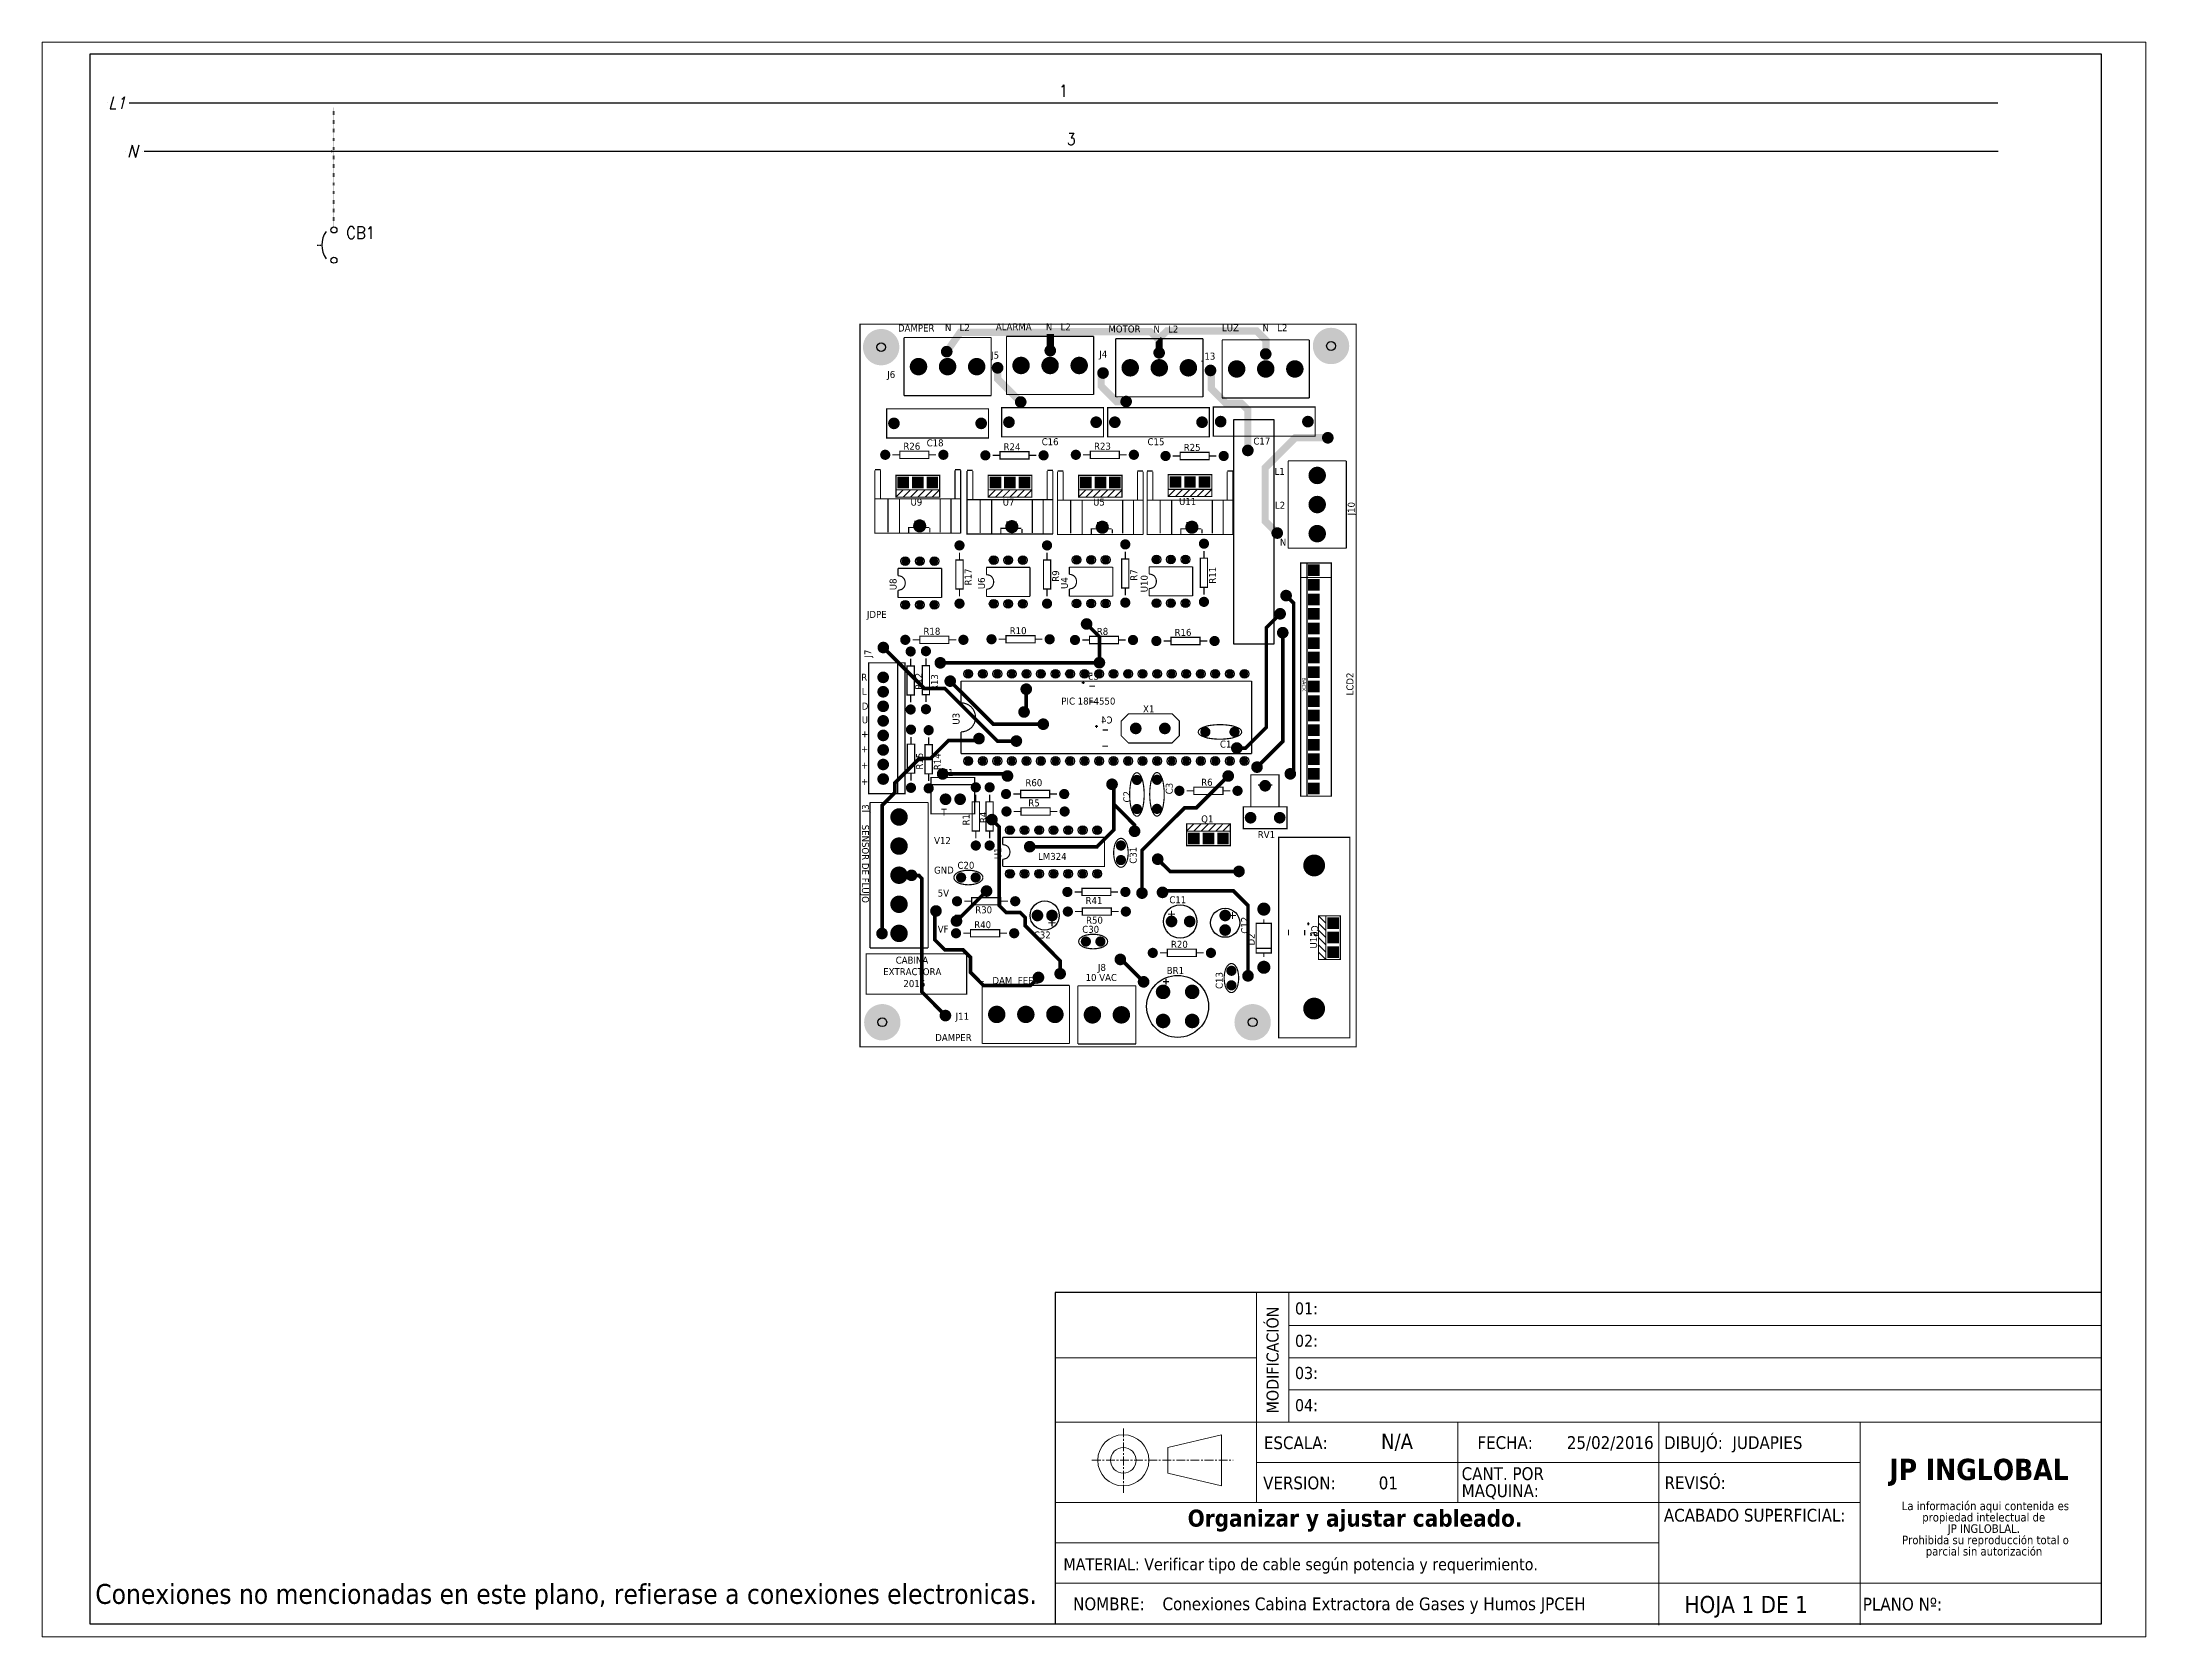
# Paper-space layout 'Layout1' of a CAD drawing. Header units: millimetres. Extents: x 0 to 256, y 1 to 195.
# The model-space entities are those that its viewports show. They can reach past a viewport. Long polylines and large blocks are cut down to what shows.
import ezdxf
from ezdxf.enums import TextEntityAlignment as Align

# ---------------------------------------------------------------- set-up
doc = ezdxf.new("R2010")
doc.units = ezdxf.units.MM
for name, pattern in [('CENTERX2', [20.32, 12.7, -2.54, 2.54, -2.54]), ('DOT2', [0.635, 0, -0.635]), ('HIDDEN2', [0.1875, 0.125, -0.0625])]:
    doc.linetypes.add(name, pattern=pattern)
for name, color, linetype in [('12632256', 7, 'Continuous'), ('CONTORNO', 179, 'Continuous'), ('MISC', 7, 'Continuous'), ('SYMS', 7, 'Continuous'), ('TAGS', 250, 'Continuous')]:
    doc.layers.add(name, color=color, linetype=linetype)
for name, color, linetype, true_color in [('Cable', 7, 'Continuous', 0x000000), ('TERMS', 7, 'Continuous', 0x000000), ('WIRENO', 7, 'Continuous', 0x000000)]:
    doc.layers.add(name, color=color, linetype=linetype, true_color=true_color)
doc.styles.add('SLDTEXTSTYLE0', font='tahoma.ttf')
doc.styles.add('SLDTEXTSTYLE1', font='')
doc.styles.get("Standard").update_dxf_attribs({"font": 'tahoma.ttf'})
doc.styles.add('WD', font='romans.shx')
doc.styles.get('SLDTEXTSTYLE1').set_extended_font_data('Tahoma', bold=True)

psp = doc.layouts.get("Layout1")

msp = doc.modelspace()

# ---------------------------------------------------------------- texts
at = {"color": 7, "linetype": 'Continuous', "lineweight": 0, "insert": (144.374, 112.507), "char_height": 0.1245, "attachment_point": 1, "rotation": 90, "style": 'SLDTEXTSTYLE0'}
msp.add_mtext('MODIFICACIÓN', dxfattribs=at)
at = {"color": 7, "linetype": 'Continuous', "lineweight": 0, "attachment_point": 1, "style": 'SLDTEXTSTYLE0'}
for s, insert, char_height in [('01:', (144.668, 113.652), 0.1245), ('02:', (144.668, 113.318), 0.1245), ('03:', (144.668, 112.986), 0.1245), ('04:', (144.668, 112.654), 0.1245), ('ESCALA:', (144.347, 112.27), 0.1318), ('\\pi-0.39529,l0.52705,t1.0541;FECHA:^I25/02/2016', (146.418, 112.272), 0.13176), ('VERSION:         01', (144.339, 111.856), 0.13176), ('REVISÓ:', (148.48, 111.858), 0.1318), ('MATERIAL: Verificar tipo de cable según potencia y requerimiento.', (142.279, 111.014), 0.1245), ('\\pi-0.39529,l0.52705,t1.0541;NOMBRE:^IConexiones Cabina Extractora de Gases y Humos JPCEH', (142.247, 110.609), 0.13176), ('HOJA 1 DE 1', (148.685, 110.625), 0.17568), ('PLANO Nº:', (150.526, 110.606), 0.1318)]:
    msp.add_mtext(s, dxfattribs=dict(at, insert=insert, char_height=char_height))
at = {"insert": (132.292, 110.748), "char_height": 0.20496, "attachment_point": 1}
msp.add_mtext_dynamic_manual_height_columns('Conexiones no mencionadas en este plano, refierase a conexiones electronicas.', width=9.9151, gutter_width=12.347, heights=[0], dxfattribs=at)
at = {"layer": 'CONTORNO', "color": 7}
for s, insert, char_height, attachment_point, style in [('N/A', (145.72, 112.297), 0.1581, 2, 'SLDTEXTSTYLE0'), ('DIBUJÓ:  JUDAPIES', (148.475, 112.272), 0.13176, 1, 'SLDTEXTSTYLE0'), ('Organizar y ajustar cableado.', (145.288, 111.515), 0.17568, 2, 'SLDTEXTSTYLE1'), ('ACABADO SUPERFICIAL:', (148.473, 111.523), 0.13176, 1, 'SLDTEXTSTYLE0')]:
    msp.add_mtext(s, dxfattribs=dict(at, insert=insert, char_height=char_height, attachment_point=attachment_point, style=style))
at = {"layer": 'CONTORNO', "insert": (150.799, 112.039), "char_height": 0.2196, "attachment_point": 1, "style": 'SLDTEXTSTYLE1'}
msp.add_mtext('JP INGLOBAL', dxfattribs=at)

# ---------------------------------------------------------------- blocks, each defined once
blk = doc.blocks.new('SW_NOTE_2')
at = {"layer": 'CONTORNO', "color": 0, "char_height": 1.0583, "attachment_point": 2, "style": 'SLDTEXTSTYLE0'}
for s, insert in [('La información aqui contenida es ', (10.29, 1.34)), ('propiedad intelectual de', (10.08, -0.07)), ('JP INGLOBLAL.', (10.1, -1.48)), ('Prohibida su reproducción total o ', (10.3, -2.89)), ('parcial sin autorización', (10.12, -4.3))]:
    blk.add_mtext(s, dxfattribs=dict(at, insert=insert))
blk = doc.blocks.new('SW_NOTE_4')
at = {"color": 0, "linetype": 'Continuous', "lineweight": 0, "char_height": 1.587, "attachment_point": 1, "style": 'SLDTEXTSTYLE0'}
for s, insert in [('CANT. POR ', (0, 2.02)), ('MAQUINA:', (0, -0.1))]:
    blk.add_mtext(s, dxfattribs=dict(at, insert=insert))
blk = doc.blocks.new('HT0_LGENERIC')
at = {"style": 'WD', "oblique": 15, "width": 0.9}
blk.add_attdef('COLOR', text='', height=0.125, dxfattribs=at).set_placement((0, 0), align=Align.MIDDLE_CENTER)
at = {"color": 7, "style": 'WD'}
for tag, p in [('X4_TINY_DOT_DONT_REMOVE', (-0.125, 0)), ('X1_TINY_DOT_DONT_REMOVE', (0.125, 0))]:
    blk.add_attdef(tag, p, '', height=0.0001, dxfattribs=at)
at = {"style": 'WD', "flags": 1}
for tag, p in [('X4TERM01', (-0.125, 0)), ('X1TERM01', (0.125, 0))]:
    blk.add_attdef(tag, p, '', height=0.01, dxfattribs=at)
blk = doc.blocks.new('WD_WNH')
at = {"linetype": 'Continuous', "style": 'WD', "width": 0.8}
blk.add_attdef('WIRENO', text='', height=0.125, dxfattribs=at).set_placement((0, 0.062), align=Align.CENTER)
at = {"style": 'WD', "flags": 1}
for tag, p in [('W01USER', (0, 0.078)), ('W02USER', (0, 0.07)), ('W03USER', (0, 0.062)), ('W04USER', (0, 0.055)), ('W05USER', (0, 0.047)), ('W06USER', (0, 0.039)), ('W07USER', (0, 0.031)), ('W08USER', (0, 0.023)), ('W09USER', (0, 0.016)), ('W10USER', (0, 0.008))]:
    blk.add_attdef(tag, text='', height=0.005, dxfattribs=at).set_placement(p, align=Align.CENTER)
blk = doc.blocks.new('EPAD')
at = {"const_width": 0.5}
blk.add_lwpolyline([(-0.25, 0, 1), (0.25, 0, 1)], format="xyb", close=True, dxfattribs=at)
blk = doc.blocks.new('RPAD')
blk.add_trace([(-0.5, -0.5), (-0.5, 0.5), (0.5, -0.5), (0.5, 0.5)])
blk = doc.blocks.new('arjeta')
for points, const_width in [([(140.954, 117.581), (144.366, 117.581), (144.366, 122.549), (140.954, 122.549), (140.954, 117.581)], 0.008), ([(141.256, 122.457), (141.256, 122.057)], 0.008), ([(141.856, 122.457), (141.256, 122.457)], 0.008), ([(143.005, 122.444), (142.952, 122.497), (142.273, 122.497), (142.263, 122.488), (142.263, 122.482), (142.252, 122.493), (141.643, 122.493), (141.55, 122.36)], 0.05), ([(141.856, 122.457), (141.856, 122.057)], 0.008), ([(141.961, 122.465), (141.961, 122.065)], 0.008), ([(142.561, 122.465), (141.961, 122.465)], 0.008), ([(142.262, 122.367), (142.263, 122.482)], 0.05), ([(142.561, 122.465), (142.561, 122.065)], 0.008), ([(142.712, 122.449), (142.712, 122.049)], 0.008), ([(143.312, 122.449), (142.712, 122.449)], 0.008), ([(143.005, 122.444), (143.064, 122.502), (143.682, 122.502), (143.745, 122.439), (143.745, 122.358), (143.744, 122.344)], 0.05), ([(143.011, 122.352), (143.011, 122.438), (143.005, 122.444)], 0.05), ([(143.312, 122.449), (143.312, 122.049)], 0.008), ([(143.444, 122.441), (143.444, 122.041)], 0.008), ([(144.044, 122.441), (143.444, 122.441)], 0.008), ([(144.044, 122.441), (144.044, 122.041)], 0.008), ([(142.059, 122.014), (141.9, 122.173), (141.9, 122.249)], 0.05), ([(142.784, 122.017), (142.718, 122.017), (142.612, 122.124), (142.612, 122.201), (142.625, 122.213)], 0.05), ([(143.621, 121.681), (143.621, 121.96), (143.575, 122.005), (143.47, 122.005), (143.37, 122.106), (143.37, 122.225), (143.364, 122.231)], 0.05), ([(141.256, 122.057), (141.856, 122.057)], 0.008), ([(141.928, 121.775), (142.628, 121.775), (142.628, 121.975), (141.928, 121.975), (141.928, 121.775)], 0.008), ([(141.961, 122.065), (142.561, 122.065)], 0.008), ([(142.657, 121.775), (143.356, 121.775), (143.356, 121.975), (142.657, 121.975), (142.657, 121.775)], 0.008), ([(142.712, 122.049), (143.312, 122.049)], 0.008), ([(143.384, 121.779), (144.084, 121.779), (144.084, 121.979), (143.384, 121.979), (143.384, 121.779)], 0.008), ([(143.444, 122.041), (144.044, 122.041)], 0.008), ([(141.137, 121.767), (141.837, 121.767), (141.837, 121.967), (141.137, 121.967), (141.137, 121.767)], 0.008), ([(144.171, 121.768), (143.946, 121.768), (143.74, 121.562), (143.74, 121.195), (143.823, 121.113)], 0.05), ([(141.095, 121.549), (141.056, 121.549)], 0.008), ([(141.646, 121.112), (141.056, 121.112), (141.056, 121.545)], 0.008), ([(141.095, 121.545), (141.095, 121.348)], 0.008), ([(141.177, 121.651), (141.227, 121.651)], 0.008), ([(141.227, 121.626), (141.427, 121.626), (141.427, 121.676), (141.227, 121.676), (141.227, 121.626)], 0.008), ([(141.427, 121.651), (141.477, 121.651)], 0.008), ([(141.646, 121.549), (141.607, 121.549)], 0.008), ([(141.607, 121.545), (141.607, 121.348)], 0.008), ([(141.646, 121.112), (141.646, 121.545)], 0.008), ([(141.729, 121.544), (141.69, 121.544)], 0.008), ([(142.28, 121.107), (141.69, 121.107), (141.69, 121.54)], 0.008), ([(141.729, 121.54), (141.729, 121.343)], 0.008), ([(141.866, 121.647), (141.916, 121.647)], 0.008), ([(141.916, 121.622), (142.116, 121.622), (142.116, 121.672), (141.916, 121.672), (141.916, 121.622)], 0.008), ([(142.116, 121.647), (142.166, 121.647)], 0.008), ([(142.28, 121.544), (142.241, 121.544)], 0.008), ([(142.241, 121.54), (142.241, 121.343)], 0.008), ([(142.28, 121.107), (142.28, 121.54)], 0.008), ([(142.351, 121.54), (142.312, 121.54)], 0.008), ([(142.901, 121.103), (142.312, 121.103), (142.312, 121.536)], 0.008), ([(142.351, 121.536), (142.351, 121.339)], 0.008), ([(142.488, 121.651), (142.538, 121.651)], 0.008), ([(142.538, 121.626), (142.737, 121.626), (142.737, 121.676), (142.538, 121.676), (142.538, 121.626)], 0.008), ([(142.737, 121.651), (142.787, 121.651)], 0.008), ([(142.901, 121.54), (142.862, 121.54)], 0.008), ([(142.862, 121.536), (142.862, 121.339)], 0.008), ([(142.901, 121.103), (142.901, 121.536)], 0.008), ([(142.967, 121.54), (142.928, 121.54)], 0.008), ([(143.518, 121.103), (142.928, 121.103), (142.928, 121.536)], 0.008), ([(142.967, 121.536), (142.967, 121.339)], 0.008), ([(143.105, 121.643), (143.155, 121.643)], 0.008), ([(143.155, 121.618), (143.355, 121.618), (143.355, 121.668), (143.155, 121.668), (143.155, 121.618)], 0.008), ([(143.355, 121.643), (143.405, 121.643)], 0.008), ([(143.518, 121.54), (143.479, 121.54)], 0.008), ([(143.479, 121.536), (143.479, 121.339)], 0.008), ([(143.518, 121.103), (143.518, 121.536)], 0.008), ([(144.298, 121.609), (143.898, 121.609)], 0.008), ([(143.898, 121.609), (143.898, 121.009)], 0.008), ([(144.298, 121.009), (144.298, 121.609)], 0.008), ([(141.201, 121.41), (141.501, 121.41), (141.501, 121.51), (141.201, 121.51), (141.201, 121.41)], 0.008), ([(141.501, 121.41), (141.501, 121.36), (141.201, 121.36), (141.201, 121.41)], 0.008), ([(141.251, 121.41), (141.201, 121.36)], 0.008), ([(141.301, 121.41), (141.251, 121.36)], 0.008), ([(141.351, 121.41), (141.301, 121.36)], 0.008), ([(141.401, 121.41), (141.351, 121.36)], 0.008), ([(141.451, 121.41), (141.401, 121.36)], 0.008), ([(141.501, 121.41), (141.451, 121.36)], 0.008), ([(141.835, 121.41), (142.135, 121.41), (142.135, 121.51), (141.835, 121.51), (141.835, 121.41)], 0.008), ([(142.135, 121.41), (142.135, 121.36), (141.835, 121.36), (141.835, 121.41)], 0.008), ([(141.885, 121.41), (141.835, 121.36)], 0.008), ([(141.935, 121.41), (141.885, 121.36)], 0.008), ([(141.985, 121.41), (141.935, 121.36)], 0.008), ([(142.035, 121.41), (141.985, 121.36)], 0.008), ([(142.085, 121.41), (142.035, 121.36)], 0.008), ([(142.135, 121.41), (142.085, 121.36)], 0.008), ([(142.457, 121.41), (142.756, 121.41), (142.756, 121.51), (142.457, 121.51), (142.457, 121.41)], 0.008), ([(142.756, 121.41), (142.756, 121.36), (142.457, 121.36), (142.457, 121.41)], 0.008), ([(142.507, 121.41), (142.457, 121.36)], 0.008), ([(142.557, 121.41), (142.507, 121.36)], 0.008), ([(142.607, 121.41), (142.557, 121.36)], 0.008), ([(142.657, 121.41), (142.607, 121.36)], 0.008), ([(142.706, 121.41), (142.657, 121.36)], 0.008), ([(142.756, 121.41), (142.706, 121.36)], 0.008), ([(143.073, 121.414), (143.373, 121.414), (143.373, 121.514), (143.073, 121.514), (143.073, 121.414)], 0.008), ([(143.373, 121.414), (143.373, 121.364), (143.073, 121.364), (143.073, 121.414)], 0.008), ([(143.123, 121.414), (143.073, 121.364)], 0.008), ([(143.173, 121.414), (143.123, 121.364)], 0.008), ([(143.223, 121.414), (143.173, 121.364)], 0.008), ([(143.273, 121.414), (143.223, 121.364)], 0.008), ([(143.323, 121.414), (143.273, 121.364)], 0.008), ([(143.373, 121.414), (143.323, 121.364)], 0.008), ([(141.646, 121.348), (141.06, 121.348)], 0.008), ([(141.146, 121.119), (141.146, 121.348)], 0.008), ([(141.225, 121.116), (141.225, 121.348)], 0.008), ([(141.505, 121.119), (141.505, 121.348)], 0.008), ([(141.579, 121.116), (141.579, 121.344)], 0.008), ([(142.28, 121.343), (141.694, 121.343)], 0.008), ([(141.78, 121.114), (141.78, 121.343)], 0.008), ([(141.859, 121.111), (141.859, 121.343)], 0.008), ([(142.139, 121.114), (142.139, 121.343)], 0.008), ([(142.213, 121.111), (142.213, 121.339)], 0.008), ([(142.901, 121.339), (142.316, 121.339)], 0.008), ([(142.402, 121.11), (142.402, 121.339)], 0.008), ([(142.481, 121.107), (142.481, 121.339)], 0.008), ([(142.76, 121.11), (142.76, 121.339)], 0.008), ([(142.834, 121.107), (142.834, 121.335)], 0.008), ([(143.518, 121.339), (142.932, 121.339)], 0.008), ([(143.018, 121.11), (143.018, 121.339)], 0.008), ([(143.097, 121.107), (143.097, 121.339)], 0.008), ([(143.377, 121.11), (143.377, 121.339)], 0.008), ([(143.451, 121.107), (143.451, 121.335)], 0.008), ([(141.43, 121.151), (141.394, 121.151), (141.394, 121.194), (141.331, 121.194), (141.331, 121.155), (141.331, 121.151), (141.288, 121.151)], 0.008), ([(141.288, 121.155), (141.288, 121.116)], 0.008), ([(141.434, 121.119), (141.434, 121.147)], 0.008), ([(142.064, 121.146), (142.028, 121.146), (142.028, 121.189), (141.965, 121.189), (141.965, 121.15), (141.965, 121.146), (141.922, 121.146)], 0.008), ([(141.922, 121.15), (141.922, 121.111)], 0.008), ([(142.068, 121.114), (142.068, 121.142)], 0.008), ([(142.685, 121.142), (142.65, 121.142), (142.65, 121.185), (142.587, 121.185), (142.587, 121.146), (142.587, 121.142), (142.544, 121.142)], 0.008), ([(142.544, 121.146), (142.544, 121.107)], 0.008), ([(142.689, 121.11), (142.689, 121.138)], 0.008), ([(143.302, 121.142), (143.266, 121.142), (143.266, 121.185), (143.203, 121.185), (143.203, 121.146), (143.203, 121.142), (143.16, 121.142)], 0.008), ([(143.16, 121.146), (143.16, 121.107)], 0.008), ([(143.306, 121.11), (143.306, 121.138)], 0.008), ([(141.638, 120.978), (141.638, 120.928)], 0.008), ([(142.24, 120.978), (142.24, 120.928)], 0.008), ([(142.778, 120.985), (142.778, 120.935)], 0.008), ([(143.319, 120.99), (143.319, 120.94)], 0.008), ([(144.298, 121.009), (143.898, 121.009)], 0.008), ([(141.215, 120.82), (141.215, 120.87)], 0.008), ([(141.215, 120.87), (141.515, 120.87)], 0.008), ([(141.265, 120.77), (141.264, 120.78), (141.261, 120.79), (141.257, 120.798), (141.251, 120.805), (141.244, 120.812), (141.235, 120.816), (141.225, 120.819), (141.215, 120.82)], 0.008), ([(141.515, 120.67), (141.515, 120.87)], 0.008), ([(141.613, 120.728), (141.663, 120.728), (141.663, 120.928), (141.613, 120.928), (141.613, 120.728)], 0.008), ([(141.823, 120.827), (141.823, 120.877)], 0.008), ([(141.823, 120.877), (142.123, 120.877)], 0.008), ([(141.873, 120.777), (141.872, 120.787), (141.869, 120.797), (141.865, 120.805), (141.859, 120.813), (141.852, 120.819), (141.843, 120.823), (141.833, 120.826), (141.823, 120.827)], 0.008), ([(142.123, 120.677), (142.123, 120.877)], 0.008), ([(142.215, 120.728), (142.265, 120.728), (142.265, 120.928), (142.215, 120.928), (142.215, 120.728)], 0.008), ([(142.393, 120.829), (142.393, 120.879)], 0.008), ([(142.393, 120.879), (142.692, 120.879)], 0.008), ([(142.443, 120.779), (142.442, 120.789), (142.439, 120.799), (142.435, 120.807), (142.429, 120.815), (142.422, 120.821), (142.413, 120.825), (142.403, 120.828), (142.393, 120.829)], 0.008), ([(142.692, 120.679), (142.692, 120.879)], 0.008), ([(142.753, 120.735), (142.803, 120.735), (142.803, 120.935), (142.753, 120.935), (142.753, 120.735)], 0.008), ([(142.942, 120.831), (142.942, 120.881)], 0.008), ([(142.942, 120.881), (143.242, 120.881)], 0.008), ([(142.992, 120.781), (142.991, 120.791), (142.988, 120.801), (142.984, 120.809), (142.978, 120.817), (142.971, 120.823), (142.962, 120.827), (142.952, 120.83), (142.942, 120.831)], 0.008), ([(143.242, 120.681), (143.242, 120.881)], 0.008), ([(143.294, 120.74), (143.344, 120.74), (143.344, 120.94), (143.294, 120.94), (143.294, 120.74)], 0.008), ([(143.984, 119.304), (144.195, 119.304), (144.195, 120.907), (143.984, 120.907), (143.984, 119.304)], 0.008), ([(144.028, 120.904), (144.028, 119.307)], 0.008), ([(141.265, 120.77), (141.264, 120.76), (141.261, 120.75), (141.257, 120.741), (141.251, 120.734), (141.244, 120.728), (141.235, 120.724), (141.225, 120.721), (141.215, 120.72)], 0.008), ([(141.215, 120.67), (141.215, 120.72)], 0.008), ([(141.215, 120.67), (141.515, 120.67)], 0.008), ([(141.638, 120.728), (141.638, 120.678)], 0.008), ([(141.873, 120.777), (141.872, 120.767), (141.869, 120.757), (141.865, 120.748), (141.859, 120.741), (141.852, 120.735), (141.843, 120.731), (141.833, 120.728), (141.823, 120.727)], 0.008), ([(141.823, 120.677), (141.823, 120.727)], 0.008), ([(141.823, 120.677), (142.123, 120.677)], 0.008), ([(142.24, 120.728), (142.24, 120.678)], 0.008), ([(142.443, 120.779), (142.442, 120.769), (142.439, 120.759), (142.435, 120.75), (142.429, 120.743), (142.422, 120.737), (142.413, 120.733), (142.403, 120.73), (142.393, 120.729)], 0.008), ([(142.393, 120.679), (142.393, 120.729)], 0.008), ([(142.393, 120.679), (142.692, 120.679)], 0.008), ([(142.778, 120.735), (142.778, 120.685)], 0.008), ([(142.992, 120.781), (142.991, 120.771), (142.988, 120.761), (142.984, 120.752), (142.978, 120.745), (142.971, 120.739), (142.962, 120.735), (142.952, 120.732), (142.942, 120.731)], 0.008), ([(142.942, 120.681), (142.942, 120.731)], 0.008), ([(142.942, 120.681), (143.242, 120.681)], 0.008), ([(143.319, 120.74), (143.319, 120.69)], 0.008), ([(143.884, 120.683), (143.936, 120.631), (143.936, 119.513), (143.936, 119.481), (143.913, 119.458)], 0.025), ([(144.191, 120.807), (143.988, 120.807)], 0.008), ([(143.545, 119.635), (143.605, 119.635), (143.748, 119.777), (143.748, 120.462), (143.843, 120.558)], 0.025), ([(141.315, 120.379), (141.365, 120.379)], 0.008), ([(141.365, 120.354), (141.565, 120.354), (141.565, 120.404), (141.365, 120.404), (141.365, 120.354)], 0.008), ([(141.565, 120.379), (141.615, 120.379)], 0.008), ([(141.908, 120.383), (141.958, 120.383)], 0.008), ([(141.958, 120.358), (142.158, 120.358), (142.158, 120.408), (141.958, 120.408), (141.958, 120.358)], 0.008), ([(142.158, 120.383), (142.208, 120.383)], 0.008), ([(142.482, 120.378), (142.532, 120.378)], 0.008), ([(142.6, 120.222), (142.6, 120.4), (142.512, 120.488)], 0.025), ([(142.532, 120.353), (142.731, 120.353), (142.731, 120.403), (142.532, 120.403), (142.532, 120.353)], 0.008), ([(142.731, 120.378), (142.781, 120.378)], 0.008), ([(143.092, 120.346), (143.292, 120.346), (143.292, 120.396), (143.092, 120.396), (143.092, 120.346)], 0.008), ([(143.684, 119.504), (143.861, 119.681), (143.861, 120.428)], 0.025), ([(142.029, 119.683), (141.898, 119.683), (141.537, 120.044), (141.396, 120.044), (141.114, 120.326)], 0.025), ([(141.302, 120.249), (141.302, 120.199)], 0.008), ([(141.407, 120.251), (141.407, 120.201)], 0.008), ([(143.042, 120.371), (143.092, 120.371)], 0.008), ([(143.292, 120.371), (143.342, 120.371)], 0.008), ([(141.013, 119.322), (141.263, 119.322), (141.263, 120.221), (141.013, 120.221), (141.013, 119.322)], 0.008), ([(141.213, 120.221), (141.213, 119.322)], 0.008), ([(141.277, 120), (141.327, 120), (141.327, 120.199), (141.277, 120.199), (141.277, 120)], 0.008), ([(141.382, 120.002), (141.432, 120.002), (141.432, 120.201), (141.382, 120.201), (141.382, 120.002)], 0.008), ([(141.506, 120.221), (142.599, 120.221), (142.6, 120.222)], 0.025), ([(141.574, 120.095), (141.871, 119.799), (142.214, 119.799)], 0.025), ([(141.648, 119.946), (141.648, 120.095)], 0.008), ([(141.648, 120.095), (143.647, 120.095)], 0.008), ([(142.489, 120.075), (142.489, 120.095)], 0.008), ([(143.647, 120.095), (143.647, 119.596)], 0.008), ([(141.302, 120), (141.302, 119.95)], 0.008), ([(141.407, 120.002), (141.407, 119.952)], 0.008), ([(141.748, 119.846), (141.746, 119.866), (141.74, 119.885), (141.731, 119.902), (141.719, 119.917), (141.704, 119.929), (141.687, 119.938), (141.668, 119.944), (141.648, 119.946)], 0.008), ([(142.082, 119.883), (142.097, 119.897), (142.097, 120.04)], 0.025), ([(142.499, 120.085), (142.479, 120.085)], 0.008), ([(142.569, 119.95), (142.53, 119.95)], 0.008), ([(142.569, 120.061), (142.531, 120.061)], 0.008), ([(141.748, 119.846), (141.746, 119.825), (141.74, 119.806), (141.731, 119.789), (141.719, 119.775), (141.704, 119.763), (141.687, 119.754), (141.668, 119.748), (141.648, 119.746)], 0.008), ([(142.8, 119.87), (143.1, 119.87), (143.15, 119.82), (143.15, 119.72), (143.1, 119.67), (142.8, 119.67), (142.75, 119.72), (142.75, 119.82), (142.8, 119.87)], 0.008), ([(141.105, 118.36), (141.105, 119.24), (141.193, 119.328), (141.193, 119.395), (141.361, 119.563), (141.438, 119.563), (141.561, 119.686), (141.758, 119.686), (141.772, 119.7)], 0.025), ([(141.279, 119.462), (141.329, 119.462), (141.329, 119.662), (141.279, 119.662), (141.279, 119.462)], 0.008), ([(141.304, 119.712), (141.304, 119.662)], 0.008), ([(141.401, 119.458), (141.451, 119.458), (141.451, 119.658), (141.401, 119.658), (141.401, 119.458)], 0.008), ([(141.426, 119.708), (141.426, 119.658)], 0.008), ([(141.648, 119.596), (141.648, 119.746)], 0.008), ([(142.59, 119.784), (142.57, 119.784)], 0.008), ([(142.58, 119.774), (142.58, 119.794)], 0.008), ([(142.66, 119.759), (142.622, 119.759)], 0.008), ([(143.279, 119.746), (143.282, 119.756), (143.291, 119.766), (143.304, 119.774), (143.322, 119.781), (143.344, 119.788), (143.37, 119.792), (143.398, 119.795), (143.429, 119.796)], 0.008), ([(143.279, 119.746), (143.282, 119.736), (143.291, 119.726), (143.304, 119.718), (143.322, 119.711), (143.344, 119.704), (143.37, 119.7), (143.398, 119.697), (143.429, 119.696)], 0.008), ([(143.579, 119.746), (143.576, 119.756), (143.568, 119.766), (143.554, 119.774), (143.536, 119.781), (143.514, 119.788), (143.488, 119.792), (143.46, 119.795), (143.429, 119.796)], 0.008), ([(143.579, 119.746), (143.576, 119.736), (143.568, 119.726), (143.554, 119.718), (143.536, 119.711), (143.514, 119.704), (143.488, 119.7), (143.46, 119.697), (143.429, 119.696)], 0.008), ([(141.648, 119.596), (143.647, 119.596)], 0.008), ([(142.66, 119.648), (142.621, 119.648)], 0.008), ([(141.304, 119.462), (141.304, 119.412)], 0.008), ([(141.426, 119.458), (141.426, 119.408)], 0.008), ([(141.442, 119.183), (141.742, 119.183), (141.742, 119.433), (141.442, 119.433), (141.442, 119.183)], 0.008), ([(141.442, 119.383), (141.742, 119.383)], 0.008), ([(141.522, 119.457), (141.953, 119.457), (141.968, 119.443)], 0.025), ([(142.121, 118.957), (142.584, 118.957), (142.7, 119.074), (142.7, 119.248), (142.7, 119.374), (142.687, 119.386)], 0.025), ([(142.858, 119.466), (142.848, 119.463), (142.838, 119.455), (142.83, 119.441), (142.822, 119.423), (142.816, 119.401), (142.812, 119.375), (142.809, 119.347), (142.808, 119.316)], 0.008), ([(142.858, 119.466), (142.868, 119.463), (142.878, 119.455), (142.886, 119.441), (142.894, 119.423), (142.9, 119.401), (142.904, 119.375), (142.907, 119.347), (142.908, 119.316)], 0.008), ([(142.893, 118.638), (142.893, 118.932), (143.187, 119.225), (143.268, 119.225), (143.486, 119.443)], 0.025), ([(142.996, 119.467), (142.986, 119.464), (142.976, 119.456), (142.968, 119.442), (142.96, 119.424), (142.954, 119.402), (142.95, 119.376), (142.947, 119.348), (142.946, 119.317)], 0.008), ([(142.996, 119.467), (143.006, 119.464), (143.016, 119.456), (143.024, 119.442), (143.032, 119.424), (143.038, 119.402), (143.042, 119.376), (143.045, 119.348), (143.046, 119.317)], 0.008), ([(143.25, 119.316), (143.45, 119.316), (143.45, 119.366), (143.25, 119.366), (143.25, 119.316)], 0.008), ([(143.642, 119.231), (143.835, 119.231), (143.835, 119.451), (143.642, 119.451), (143.642, 119.231)], 0.008), ([(143.69, 119.381), (143.79, 119.381)], 0.008), ([(141.422, 119.261), (141.022, 119.261)], 0.008), ([(141.022, 119.261), (141.022, 118.261)], 0.008), ([(141.422, 118.261), (141.422, 119.261)], 0.008), ([(141.725, 119.065), (141.775, 119.065), (141.775, 119.265), (141.725, 119.265), (141.725, 119.065)], 0.008), ([(141.75, 119.315), (141.75, 119.265)], 0.008), ([(141.82, 119.065), (141.87, 119.065), (141.87, 119.265), (141.82, 119.265), (141.82, 119.065)], 0.008), ([(141.845, 119.265), (141.845, 119.315)], 0.008), ([(142.058, 119.319), (142.008, 119.319)], 0.008), ([(142.058, 119.294), (142.258, 119.294), (142.258, 119.344), (142.058, 119.344), (142.058, 119.294)], 0.008), ([(142.061, 119.174), (142.261, 119.174), (142.261, 119.224), (142.061, 119.224), (142.061, 119.174)], 0.008), ([(142.308, 119.319), (142.258, 119.319)], 0.008), ([(142.842, 119.063), (142.842, 119.106), (142.7, 119.248)], 0.025), ([(142.858, 119.166), (142.853, 119.167), (142.848, 119.169), (142.838, 119.178), (142.83, 119.191), (142.822, 119.209), (142.816, 119.232), (142.812, 119.257), (142.809, 119.285), (142.808, 119.316)], 0.008), ([(142.858, 119.166), (142.863, 119.167), (142.868, 119.169), (142.878, 119.178), (142.886, 119.191), (142.894, 119.209), (142.9, 119.232), (142.904, 119.257), (142.907, 119.285), (142.908, 119.316)], 0.008), ([(142.996, 119.167), (142.991, 119.168), (142.986, 119.17), (142.976, 119.179), (142.968, 119.192), (142.96, 119.211), (142.954, 119.233), (142.95, 119.258), (142.947, 119.286), (142.946, 119.317)], 0.008), ([(142.996, 119.167), (143.001, 119.168), (143.006, 119.17), (143.016, 119.179), (143.024, 119.192), (143.032, 119.211), (143.038, 119.233), (143.042, 119.258), (143.045, 119.286), (143.046, 119.317)], 0.008), ([(143.2, 119.341), (143.25, 119.341)], 0.008), ([(143.45, 119.341), (143.5, 119.341)], 0.008), ([(143.59, 119.081), (143.89, 119.081), (143.89, 119.231), (143.59, 119.231), (143.59, 119.081)], 0.008), ([(142.33, 118.084), (142.33, 118.173), (142.09, 118.414), (142.09, 118.47), (142.056, 118.504), (141.96, 118.504), (141.91, 118.554), (141.91, 119.094), (141.861, 119.143)], 0.025), ([(142.011, 119.199), (142.061, 119.199)], 0.008), ([(142.261, 119.199), (142.311, 119.199)], 0.008), ([(143.2, 119.064), (143.2, 119.114), (143.5, 119.114), (143.5, 119.064)], 0.008), ([(143.2, 119.064), (143.25, 119.114)], 0.008), ([(143.25, 119.064), (143.3, 119.114)], 0.008), ([(143.3, 119.064), (143.35, 119.114)], 0.008), ([(143.35, 119.064), (143.4, 119.114)], 0.008), ([(143.4, 119.064), (143.45, 119.114)], 0.008), ([(143.45, 119.064), (143.5, 119.114)], 0.008), ([(141.75, 119.065), (141.75, 119.015)], 0.008), ([(141.845, 119.015), (141.845, 119.065)], 0.008), ([(141.935, 118.971), (141.935, 119.021)], 0.008), ([(141.935, 118.821), (142.635, 118.821), (142.635, 119.021), (141.935, 119.021)], 0.008), ([(141.985, 118.921), (141.984, 118.931), (141.981, 118.941), (141.977, 118.949), (141.971, 118.957), (141.964, 118.963), (141.955, 118.967), (141.945, 118.97), (141.935, 118.971)], 0.008), ([(142.748, 119.015), (142.738, 119.013), (142.728, 119.007), (142.72, 118.998), (142.712, 118.986), (142.706, 118.971), (142.702, 118.954), (142.699, 118.935), (142.698, 118.915)], 0.008), ([(142.748, 119.015), (142.758, 119.013), (142.768, 119.007), (142.776, 118.998), (142.784, 118.986), (142.79, 118.971), (142.794, 118.954), (142.797, 118.935), (142.798, 118.915)], 0.008), ([(143.2, 118.964), (143.5, 118.964), (143.5, 119.064), (143.2, 119.064), (143.2, 118.964)], 0.008), ([(143.833, 117.643), (144.322, 117.643), (144.322, 119.021), (143.833, 119.021), (143.833, 117.643)], 0.008), ([(141.599, 118.745), (141.601, 118.755), (141.607, 118.765), (141.616, 118.773), (141.628, 118.781), (141.643, 118.787), (141.66, 118.791), (141.679, 118.794), (141.699, 118.795)], 0.008), ([(141.799, 118.745), (141.797, 118.755), (141.791, 118.765), (141.782, 118.773), (141.77, 118.781), (141.755, 118.787), (141.738, 118.791), (141.719, 118.794), (141.699, 118.795)], 0.008), ([(141.985, 118.921), (141.984, 118.911), (141.981, 118.901), (141.977, 118.892), (141.971, 118.885), (141.964, 118.879), (141.955, 118.875), (141.945, 118.872), (141.935, 118.871)], 0.008), ([(141.935, 118.821), (141.935, 118.871)], 0.008), ([(142.748, 118.815), (142.738, 118.817), (142.728, 118.823), (142.72, 118.832), (142.712, 118.844), (142.706, 118.859), (142.702, 118.876), (142.699, 118.895), (142.698, 118.915)], 0.008), ([(142.748, 118.815), (142.758, 118.817), (142.768, 118.823), (142.776, 118.832), (142.784, 118.844), (142.79, 118.859), (142.794, 118.876), (142.797, 118.895), (142.798, 118.915)], 0.008), ([(143.56, 118.787), (143.086, 118.787), (143.001, 118.871)], 0.025), ([(141.308, 118.76), (141.358, 118.76), (141.379, 118.738), (141.379, 117.959), (141.541, 117.796)], 0.025), ([(141.599, 118.745), (141.601, 118.735), (141.607, 118.725), (141.616, 118.717), (141.628, 118.709), (141.643, 118.703), (141.66, 118.699), (141.679, 118.696), (141.699, 118.695)], 0.008), ([(141.824, 118.652), (141.65, 118.478), (141.618, 118.478), (141.617, 118.446)], 0.025), ([(141.799, 118.745), (141.797, 118.735), (141.791, 118.725), (141.782, 118.717), (141.77, 118.709), (141.755, 118.703), (141.738, 118.699), (141.719, 118.696), (141.699, 118.695)], 0.008), ([(142.48, 118.646), (142.43, 118.646)], 0.008), ([(142.48, 118.621), (142.679, 118.621), (142.679, 118.671), (142.48, 118.671), (142.48, 118.621)], 0.008), ([(142.729, 118.646), (142.679, 118.646)], 0.008), ([(143.622, 118.069), (143.622, 118.553), (143.522, 118.653), (143.044, 118.653), (143.034, 118.643)], 0.025), ([(142.181, 118.058), (142.126, 118.003), (141.803, 118.003), (141.714, 118.093), (141.714, 118.196), (141.662, 118.248), (141.537, 118.248), (141.468, 118.317), (141.468, 118.507), (141.476, 118.515)], 0.025), ([(141.721, 118.582), (141.671, 118.582)], 0.008), ([(141.721, 118.557), (141.921, 118.557), (141.921, 118.607), (141.721, 118.607), (141.721, 118.557)], 0.008), ([(141.971, 118.582), (141.921, 118.582)], 0.008), ([(142.483, 118.511), (142.433, 118.511)], 0.008), ([(142.483, 118.486), (142.682, 118.486), (142.682, 118.536), (142.483, 118.536), (142.483, 118.486)], 0.008), ([(142.732, 118.511), (142.682, 118.511)], 0.008), ([(143.096, 118.518), (143.096, 118.468)], 0.008), ([(143.515, 118.509), (143.515, 118.459)], 0.008), ([(141.664, 118.362), (141.714, 118.362)], 0.008), ([(141.714, 118.337), (141.914, 118.337), (141.914, 118.387), (141.714, 118.387), (141.714, 118.337)], 0.008), ([(141.914, 118.362), (141.964, 118.362)], 0.008), ([(142.299, 118.434), (142.249, 118.434)], 0.008), ([(142.274, 118.409), (142.274, 118.459)], 0.008), ([(142.457, 118.305), (142.459, 118.315), (142.465, 118.325), (142.474, 118.333), (142.486, 118.341), (142.501, 118.347), (142.518, 118.351), (142.537, 118.354), (142.557, 118.355)], 0.008), ([(142.657, 118.305), (142.655, 118.315), (142.649, 118.325), (142.64, 118.333), (142.628, 118.341), (142.613, 118.347), (142.596, 118.351), (142.577, 118.354), (142.557, 118.355)], 0.008), ([(143.071, 118.493), (143.121, 118.493)], 0.008), ([(143.54, 118.484), (143.49, 118.484)], 0.008), ([(143.678, 118.226), (143.783, 118.226), (143.783, 118.43), (143.678, 118.43), (143.678, 118.226)], 0.008), ([(143.731, 118.43), (143.731, 118.458)], 0.008), ([(143.901, 118.347), (143.901, 118.386)], 0.008), ([(144.012, 118.347), (144.012, 118.385)], 0.008), ([(144.027, 118.427), (144.047, 118.427)], 0.008), ([(144.037, 118.417), (144.037, 118.437)], 0.008), ([(144.157, 118.182), (144.257, 118.182), (144.257, 118.482), (144.157, 118.482), (144.157, 118.182), (144.107, 118.182), (144.107, 118.482), (144.157, 118.482)], 0.008), ([(144.157, 118.432), (144.107, 118.482)], 0.008), ([(144.157, 118.382), (144.107, 118.432)], 0.008), ([(144.157, 118.332), (144.107, 118.382)], 0.008), ([(140.996, 117.943), (141.687, 117.943), (141.687, 118.22), (140.996, 118.22), (140.996, 117.943)], 0.008), ([(141.422, 118.261), (141.022, 118.261)], 0.008), ([(142.457, 118.305), (142.459, 118.295), (142.465, 118.285), (142.474, 118.277), (142.486, 118.269), (142.501, 118.263), (142.518, 118.259), (142.537, 118.256), (142.557, 118.255)], 0.008), ([(142.657, 118.305), (142.655, 118.295), (142.649, 118.285), (142.64, 118.277), (142.628, 118.269), (142.613, 118.263), (142.596, 118.259), (142.577, 118.256), (142.557, 118.255)], 0.008), ([(143.017, 118.227), (143.067, 118.227)], 0.008), ([(143.067, 118.202), (143.267, 118.202), (143.267, 118.252), (143.067, 118.252), (143.067, 118.202)], 0.008), ([(143.267, 118.227), (143.317, 118.227)], 0.008), ([(143.679, 118.258), (143.782, 118.258)], 0.008), ([(143.731, 118.198), (143.731, 118.226)], 0.008), ([(144.157, 118.282), (144.107, 118.332)], 0.008), ([(144.157, 118.232), (144.107, 118.282)], 0.008), ([(144.157, 118.182), (144.107, 118.232)], 0.008), ([(142.904, 118.028), (142.75, 118.182), (142.744, 118.182)], 0.025), ([(143.508, 118.154), (143.498, 118.152), (143.488, 118.146), (143.48, 118.137), (143.472, 118.125), (143.466, 118.11), (143.462, 118.093), (143.459, 118.074), (143.458, 118.054)], 0.008), ([(143.508, 118.154), (143.518, 118.152), (143.528, 118.146), (143.536, 118.137), (143.544, 118.125), (143.55, 118.11), (143.554, 118.093), (143.557, 118.074), (143.558, 118.054)], 0.008), ([(141.794, 118.004), (141.794, 117.604)], 0.008), ([(142.394, 118.004), (141.794, 118.004)], 0.008), ([(142.394, 118.004), (142.394, 117.604)], 0.008), ([(142.452, 118.001), (142.452, 117.601)], 0.008), ([(142.452, 118.001), (142.851, 118.001)], 0.008), ([(142.851, 118.001), (142.851, 117.601)], 0.008), ([(143.038, 118.029), (143.078, 118.029)], 0.008), ([(143.058, 118.049), (143.058, 118.009)], 0.008), ([(143.508, 117.954), (143.498, 117.956), (143.488, 117.962), (143.48, 117.971), (143.472, 117.983), (143.466, 117.998), (143.462, 118.015), (143.459, 118.034), (143.458, 118.054)], 0.008), ([(143.508, 117.954), (143.518, 117.956), (143.528, 117.962), (143.536, 117.971), (143.544, 117.983), (143.55, 117.998), (143.554, 118.015), (143.557, 118.034), (143.558, 118.054)], 0.008), ([(141.794, 117.604), (142.394, 117.604)], 0.008), ([(142.452, 117.601), (142.851, 117.601)], 0.008)]:
    blk.add_lwpolyline(points, dxfattribs=dict(const_width=const_width))
blk.add_lwpolyline([(143.802, 120.351), (143.802, 121.892), (143.523, 121.892), (143.523, 120.351), (143.802, 120.351)])
for centre, radius in [((141.099, 122.391), 0.03), ((144.193, 122.399), 0.03), ((141.356, 122.257), 0.03), ((141.55, 122.36), 0.025), ((141.556, 122.257), 0.03), ((141.756, 122.257), 0.03), ((141.9, 122.249), 0.025), ((142.061, 122.265), 0.03), ((142.261, 122.265), 0.03), ((142.262, 122.367), 0.025), ((142.461, 122.265), 0.03), ((142.812, 122.249), 0.03), ((143.012, 122.249), 0.03), ((143.011, 122.352), 0.025), ((143.212, 122.249), 0.03), ((143.544, 122.241), 0.03), ((143.744, 122.241), 0.03), ((143.744, 122.344), 0.025), ((143.944, 122.241), 0.03), ((142.625, 122.213), 0.025), ((143.364, 122.231), 0.025), ((142.059, 122.014), 0.025), ((142.784, 122.017), 0.025), ((141.187, 121.867), 0.025), ((141.787, 121.867), 0.025), ((141.978, 121.875), 0.025), ((142.578, 121.875), 0.025), ((142.706, 121.875), 0.025), ((143.306, 121.875), 0.025), ((143.434, 121.879), 0.025), ((144.034, 121.879), 0.025), ((143.621, 121.681), 0.025), ((144.171, 121.768), 0.025), ((141.127, 121.651), 0.025), ((141.527, 121.651), 0.025), ((141.816, 121.647), 0.025), ((142.216, 121.647), 0.025), ((142.438, 121.651), 0.025), ((142.837, 121.651), 0.025), ((143.055, 121.643), 0.025), ((143.455, 121.643), 0.025), ((144.098, 121.509), 0.03), ((141.251, 121.46), 0.025), ((141.351, 121.46), 0.025), ((141.451, 121.46), 0.025), ((141.885, 121.46), 0.025), ((141.985, 121.46), 0.025), ((142.085, 121.46), 0.025), ((142.507, 121.46), 0.025), ((142.607, 121.46), 0.025), ((142.706, 121.46), 0.025), ((143.123, 121.464), 0.025), ((143.223, 121.464), 0.025), ((143.323, 121.464), 0.025), ((144.098, 121.309), 0.03), ((141.364, 121.162), 0.025), ((141.998, 121.157), 0.025), ((142.62, 121.153), 0.025), ((143.236, 121.153), 0.025), ((143.823, 121.113), 0.025), ((144.098, 121.109), 0.03), ((141.638, 121.028), 0.025), ((142.24, 121.028), 0.025), ((142.778, 121.035), 0.025), ((142.992, 120.931), 0.03), ((143.092, 120.931), 0.03), ((143.192, 120.931), 0.03), ((143.319, 121.04), 0.025), ((141.265, 120.92), 0.03), ((141.365, 120.92), 0.03), ((141.465, 120.92), 0.03), ((141.873, 120.927), 0.03), ((141.973, 120.927), 0.03), ((142.073, 120.927), 0.03), ((142.443, 120.929), 0.03), ((142.543, 120.929), 0.03), ((142.643, 120.929), 0.03), ((144.074, 120.857), 0.025), ((143.884, 120.683), 0.025), ((144.074, 120.757), 0.025), ((144.074, 120.657), 0.025), ((141.265, 120.62), 0.03), ((141.365, 120.62), 0.03), ((141.465, 120.62), 0.03), ((141.638, 120.628), 0.025), ((141.873, 120.627), 0.03), ((141.973, 120.627), 0.03), ((142.073, 120.627), 0.03), ((142.24, 120.628), 0.025), ((142.443, 120.629), 0.03), ((142.543, 120.629), 0.03), ((142.643, 120.629), 0.03), ((142.778, 120.635), 0.025), ((142.992, 120.631), 0.03), ((143.092, 120.631), 0.03), ((143.192, 120.631), 0.03), ((143.319, 120.64), 0.025), ((143.843, 120.558), 0.025), ((144.074, 120.557), 0.025), ((141.265, 120.379), 0.025), ((141.665, 120.379), 0.025), ((141.858, 120.383), 0.025), ((142.258, 120.383), 0.025), ((142.432, 120.378), 0.025), ((142.512, 120.488), 0.025), ((142.831, 120.378), 0.025), ((142.992, 120.371), 0.025), ((143.392, 120.371), 0.025), ((143.861, 120.428), 0.025), ((144.074, 120.457), 0.025), ((144.074, 120.357), 0.025), ((141.114, 120.326), 0.025), ((141.302, 120.299), 0.025), ((141.407, 120.301), 0.025), ((141.506, 120.221), 0.025), ((142.6, 120.222), 0.025), ((144.074, 120.257), 0.025), ((141.113, 120.121), 0.01), ((141.574, 120.095), 0.025), ((141.698, 120.145), 0.03), ((141.798, 120.145), 0.03), ((141.898, 120.145), 0.03), ((141.998, 120.145), 0.03), ((142.098, 120.145), 0.03), ((142.198, 120.145), 0.03), ((142.298, 120.145), 0.03), ((142.398, 120.145), 0.03), ((142.498, 120.145), 0.03), ((142.598, 120.145), 0.03), ((142.697, 120.145), 0.03), ((142.797, 120.145), 0.03), ((142.897, 120.145), 0.03), ((142.997, 120.145), 0.03), ((143.097, 120.145), 0.03), ((143.197, 120.145), 0.03), ((143.297, 120.145), 0.03), ((143.397, 120.145), 0.03), ((143.497, 120.145), 0.03), ((143.597, 120.145), 0.03), ((144.074, 120.157), 0.025), ((141.113, 120.022), 0.01), ((142.097, 120.04), 0.025), ((144.074, 120.058), 0.025), ((144.074, 119.958), 0.025), ((141.113, 119.922), 0.01), ((141.113, 119.822), 0.01), ((141.302, 119.9), 0.025), ((141.407, 119.902), 0.025), ((142.082, 119.883), 0.025), ((142.214, 119.799), 0.025), ((144.074, 119.858), 0.025), ((141.113, 119.722), 0.01), ((141.304, 119.762), 0.025), ((141.426, 119.758), 0.025), ((141.772, 119.7), 0.025), ((142.029, 119.683), 0.025), ((142.85, 119.77), 0.025), ((143.05, 119.77), 0.025), ((143.329, 119.746), 0.025), ((143.529, 119.746), 0.025), ((143.545, 119.635), 0.025), ((144.074, 119.758), 0.025), ((144.074, 119.658), 0.025), ((141.113, 119.622), 0.01), ((141.113, 119.522), 0.01), ((141.698, 119.546), 0.03), ((141.798, 119.546), 0.03), ((141.898, 119.546), 0.03), ((141.998, 119.546), 0.03), ((142.098, 119.546), 0.03), ((142.198, 119.546), 0.03), ((142.298, 119.546), 0.03), ((142.398, 119.546), 0.03), ((142.498, 119.546), 0.03), ((142.598, 119.546), 0.03), ((142.697, 119.546), 0.03), ((142.797, 119.546), 0.03), ((142.897, 119.546), 0.03), ((142.997, 119.546), 0.03), ((143.097, 119.546), 0.03), ((143.197, 119.546), 0.03), ((143.297, 119.546), 0.03), ((143.397, 119.546), 0.03), ((143.497, 119.546), 0.03), ((143.597, 119.546), 0.03), ((143.684, 119.504), 0.025), ((144.074, 119.558), 0.025), ((141.113, 119.422), 0.01), ((141.304, 119.362), 0.025), ((141.426, 119.358), 0.025), ((141.522, 119.457), 0.025), ((141.75, 119.365), 0.025), ((141.845, 119.365), 0.025), ((141.968, 119.443), 0.025), ((142.687, 119.386), 0.025), ((142.858, 119.416), 0.025), ((142.996, 119.417), 0.025), ((143.486, 119.443), 0.025), ((143.74, 119.376), 0.025), ((143.913, 119.458), 0.025), ((144.074, 119.458), 0.025), ((144.074, 119.358), 0.025), ((141.542, 119.283), 0.01), ((141.642, 119.283), 0.01), ((141.958, 119.319), 0.025), ((141.961, 119.199), 0.025), ((142.358, 119.319), 0.025), ((142.361, 119.199), 0.025), ((142.858, 119.216), 0.025), ((142.996, 119.217), 0.025), ((143.15, 119.341), 0.025), ((143.55, 119.341), 0.025), ((141.222, 119.161), 0.03), ((141.861, 119.143), 0.025), ((141.985, 119.071), 0.03), ((142.085, 119.071), 0.03), ((142.185, 119.071), 0.03), ((142.285, 119.071), 0.03), ((142.385, 119.071), 0.03), ((142.485, 119.071), 0.03), ((142.585, 119.071), 0.03), ((142.842, 119.063), 0.025), ((143.64, 119.156), 0.025), ((143.84, 119.156), 0.025), ((141.222, 118.961), 0.03), ((141.75, 118.965), 0.025), ((141.845, 118.965), 0.025), ((142.121, 118.957), 0.025), ((142.748, 118.965), 0.025), ((143.25, 119.014), 0.025), ((143.35, 119.014), 0.025), ((143.45, 119.014), 0.025), ((141.222, 118.761), 0.03), ((141.985, 118.771), 0.03), ((142.085, 118.771), 0.03), ((142.185, 118.771), 0.03), ((142.285, 118.771), 0.03), ((142.385, 118.771), 0.03), ((142.485, 118.771), 0.03), ((142.585, 118.771), 0.03), ((142.748, 118.865), 0.025), ((143.001, 118.871), 0.025), ((143.56, 118.787), 0.025), ((144.077, 118.828), 0.03), ((141.308, 118.76), 0.025), ((141.649, 118.745), 0.025), ((141.749, 118.745), 0.025), ((141.824, 118.652), 0.025), ((142.38, 118.646), 0.025), ((142.779, 118.646), 0.025), ((142.893, 118.638), 0.025), ((143.034, 118.643), 0.025), ((141.222, 118.561), 0.03), ((141.476, 118.515), 0.025), ((141.621, 118.582), 0.025), ((142.021, 118.582), 0.025), ((142.174, 118.484), 0.025), ((142.274, 118.484), 0.025), ((142.383, 118.511), 0.025), ((142.782, 118.511), 0.025), ((143.465, 118.484), 0.025), ((143.731, 118.528), 0.025), ((141.105, 118.36), 0.025), ((141.222, 118.361), 0.03), ((141.614, 118.362), 0.025), ((141.617, 118.446), 0.025), ((142.014, 118.362), 0.025), ((143.096, 118.443), 0.025), ((143.221, 118.443), 0.025), ((143.465, 118.384), 0.025), ((144.207, 118.432), 0.025), ((144.207, 118.332), 0.025), ((142.507, 118.305), 0.025), ((142.607, 118.305), 0.025), ((142.967, 118.227), 0.025), ((143.367, 118.227), 0.025), ((144.207, 118.232), 0.025), ((142.181, 118.058), 0.025), ((142.33, 118.084), 0.025), ((142.744, 118.182), 0.025), ((143.508, 118.104), 0.025), ((143.622, 118.069), 0.025), ((143.731, 118.128), 0.025), ((142.904, 118.028), 0.025), ((143.038, 117.959), 0.025), ((143.238, 117.959), 0.025), ((143.508, 118.004), 0.025), ((141.107, 117.75), 0.03), ((141.541, 117.796), 0.025), ((141.894, 117.804), 0.03), ((142.094, 117.804), 0.03), ((142.294, 117.804), 0.03), ((142.552, 117.801), 0.03), ((142.751, 117.801), 0.03), ((143.038, 117.759), 0.025), ((143.238, 117.759), 0.025), ((143.654, 117.75), 0.03), ((144.077, 117.844), 0.03)]:
    blk.add_circle(centre, radius)
at = {"layer": '12632256'}
for centre, radius in [((142.224, 118.484), 0.1), ((143.156, 118.443), 0.115), ((143.465, 118.434), 0.1), ((143.138, 117.859), 0.213)]:
    blk.add_circle(centre, radius, dxfattribs=at)
for name, p, xscale, yscale in [('EPAD', (141.099, 122.391), 0.25, 0.25), ('EPAD', (144.193, 122.399), 0.25, 0.25), ('EPAD', (141.356, 122.257), 0.12, 0.12), ('EPAD', (141.556, 122.257), 0.12, 0.12), ('EPAD', (141.55, 122.36), 0.08, 0.08), ('EPAD', (141.756, 122.257), 0.12, 0.12), ('EPAD', (141.9, 122.249), 0.08, 0.08), ('EPAD', (142.061, 122.265), 0.12, 0.12), ('EPAD', (142.261, 122.265), 0.12, 0.12), ('EPAD', (142.262, 122.367), 0.08, 0.08), ('EPAD', (142.461, 122.265), 0.12, 0.12), ('EPAD', (142.812, 122.249), 0.12, 0.12), ('EPAD', (143.012, 122.249), 0.12, 0.12), ('EPAD', (143.011, 122.352), 0.08, 0.08), ('EPAD', (143.212, 122.249), 0.12, 0.12), ('EPAD', (143.364, 122.231), 0.08, 0.08), ('EPAD', (143.544, 122.241), 0.12, 0.12), ('EPAD', (143.744, 122.241), 0.12, 0.12), ('EPAD', (143.744, 122.344), 0.08, 0.08), ('EPAD', (143.944, 122.241), 0.12, 0.12), ('EPAD', (142.625, 122.213), 0.08, 0.08), ('EPAD', (142.059, 122.014), 0.08, 0.08), ('EPAD', (142.784, 122.017), 0.08, 0.08), ('EPAD', (141.187, 121.867), 0.08, 0.08), ('EPAD', (141.787, 121.867), 0.08, 0.08), ('EPAD', (141.978, 121.875), 0.08, 0.08), ('EPAD', (142.578, 121.875), 0.08, 0.08), ('EPAD', (142.706, 121.875), 0.08, 0.08), ('EPAD', (143.306, 121.875), 0.08, 0.08), ('EPAD', (143.434, 121.879), 0.08, 0.08), ('EPAD', (144.034, 121.879), 0.08, 0.08), ('EPAD', (141.127, 121.651), 0.07, 0.07), ('EPAD', (141.527, 121.651), 0.07, 0.07), ('EPAD', (142.438, 121.651), 0.07, 0.07), ('EPAD', (142.837, 121.651), 0.07, 0.07), ('EPAD', (143.621, 121.681), 0.08, 0.08), ('EPAD', (144.171, 121.768), 0.08, 0.08), ('EPAD', (141.816, 121.647), 0.07, 0.07), ('EPAD', (142.216, 121.647), 0.07, 0.07), ('EPAD', (143.055, 121.643), 0.07, 0.07), ('EPAD', (143.455, 121.643), 0.07, 0.07), ('EPAD', (144.098, 121.509), 0.12, 0.12), ('EPAD', (144.098, 121.309), 0.12, 0.12), ('EPAD', (141.364, 121.162), 0.09, 0.09), ('EPAD', (141.998, 121.157), 0.09, 0.09), ('EPAD', (142.62, 121.153), 0.09, 0.09), ('EPAD', (143.236, 121.153), 0.09, 0.09), ('EPAD', (143.823, 121.113), 0.08, 0.08), ('EPAD', (144.098, 121.109), 0.12, 0.12), ('EPAD', (141.638, 121.028), 0.07, 0.07), ('EPAD', (142.24, 121.028), 0.07, 0.07), ('EPAD', (142.778, 121.035), 0.07, 0.07), ('EPAD', (143.319, 121.04), 0.07, 0.07), ('EPAD', (141.265, 120.92), 0.05, 0.05), ('EPAD', (141.365, 120.92), 0.05, 0.05), ('EPAD', (141.465, 120.92), 0.05, 0.05), ('EPAD', (141.873, 120.927), 0.05, 0.05), ('EPAD', (141.973, 120.927), 0.05, 0.05), ('EPAD', (142.073, 120.927), 0.05, 0.05), ('EPAD', (142.443, 120.929), 0.05, 0.05), ('EPAD', (142.543, 120.929), 0.05, 0.05), ('EPAD', (142.643, 120.929), 0.05, 0.05), ('EPAD', (142.992, 120.931), 0.05, 0.05), ('EPAD', (143.092, 120.931), 0.05, 0.05), ('EPAD', (143.192, 120.931), 0.05, 0.05), ('EPAD', (143.319, 120.64), 0.07, 0.07), ('EPAD', (143.884, 120.683), 0.08, 0.08), ('RPAD', (141.265, 120.62), 0.05, 0.05), ('EPAD', (141.365, 120.62), 0.05, 0.05), ('EPAD', (141.465, 120.62), 0.05, 0.05), ('EPAD', (141.638, 120.628), 0.07, 0.07), ('RPAD', (141.873, 120.627), 0.05, 0.05), ('EPAD', (141.973, 120.627), 0.05, 0.05), ('EPAD', (142.073, 120.627), 0.05, 0.05), ('EPAD', (142.24, 120.628), 0.07, 0.07), ('RPAD', (142.443, 120.629), 0.05, 0.05), ('EPAD', (142.512, 120.488), 0.08, 0.08), ('EPAD', (142.543, 120.629), 0.05, 0.05), ('EPAD', (142.643, 120.629), 0.05, 0.05), ('EPAD', (142.778, 120.635), 0.07, 0.07), ('RPAD', (142.992, 120.631), 0.05, 0.05), ('EPAD', (143.092, 120.631), 0.05, 0.05), ('EPAD', (143.192, 120.631), 0.05, 0.05), ('EPAD', (143.843, 120.558), 0.08, 0.08), ('EPAD', (141.265, 120.379), 0.07, 0.07), ('EPAD', (141.665, 120.379), 0.07, 0.07), ('EPAD', (141.858, 120.383), 0.07, 0.07), ('EPAD', (142.258, 120.383), 0.07, 0.07), ('EPAD', (142.432, 120.378), 0.07, 0.07), ('EPAD', (142.831, 120.378), 0.07, 0.07), ('EPAD', (142.992, 120.371), 0.07, 0.07), ('EPAD', (143.392, 120.371), 0.07, 0.07), ('EPAD', (143.861, 120.428), 0.08, 0.08), ('EPAD', (141.114, 120.326), 0.08, 0.08), ('EPAD', (141.302, 120.299), 0.07, 0.07), ('EPAD', (141.407, 120.301), 0.07, 0.07), ('EPAD', (141.506, 120.221), 0.08, 0.08), ('EPAD', (142.6, 120.222), 0.08, 0.08), ('EPAD', (141.113, 120.121), 0.08, 0.08), ('EPAD', (141.574, 120.095), 0.08, 0.08), ('EPAD', (141.698, 120.145), 0.05, 0.05), ('EPAD', (141.798, 120.145), 0.05, 0.05), ('EPAD', (141.898, 120.145), 0.05, 0.05), ('EPAD', (141.998, 120.145), 0.05, 0.05), ('EPAD', (142.098, 120.145), 0.05, 0.05), ('EPAD', (142.198, 120.145), 0.05, 0.05), ('EPAD', (142.298, 120.145), 0.05, 0.05), ('EPAD', (142.398, 120.145), 0.05, 0.05), ('EPAD', (142.498, 120.145), 0.05, 0.05), ('EPAD', (142.598, 120.145), 0.05, 0.05), ('EPAD', (142.697, 120.145), 0.05, 0.05), ('EPAD', (142.797, 120.145), 0.05, 0.05), ('EPAD', (142.897, 120.145), 0.05, 0.05), ('EPAD', (142.997, 120.145), 0.05, 0.05), ('EPAD', (143.097, 120.145), 0.05, 0.05), ('EPAD', (143.197, 120.145), 0.05, 0.05), ('EPAD', (143.297, 120.145), 0.05, 0.05), ('EPAD', (143.397, 120.145), 0.05, 0.05), ('EPAD', (143.497, 120.145), 0.05, 0.05), ('EPAD', (143.597, 120.145), 0.05, 0.05), ('EPAD', (141.113, 120.022), 0.08, 0.08), ('EPAD', (141.113, 119.922), 0.08, 0.08), ('EPAD', (142.097, 120.04), 0.08, 0.08), ('EPAD', (141.113, 119.822), 0.08, 0.08), ('EPAD', (141.302, 119.9), 0.07, 0.07), ('EPAD', (141.407, 119.902), 0.07, 0.07), ('EPAD', (142.082, 119.883), 0.08, 0.08), ('EPAD', (142.214, 119.799), 0.08, 0.08), ('EPAD', (142.85, 119.77), 0.08, 0.08), ('EPAD', (143.05, 119.77), 0.08, 0.08), ('EPAD', (141.113, 119.722), 0.08, 0.08), ('EPAD', (141.113, 119.622), 0.08, 0.08), ('EPAD', (141.304, 119.762), 0.07, 0.07), ('EPAD', (141.426, 119.758), 0.07, 0.07), ('EPAD', (141.772, 119.7), 0.08, 0.08), ('EPAD', (142.029, 119.683), 0.08, 0.08), ('EPAD', (143.329, 119.746), 0.07, 0.07), ('EPAD', (143.529, 119.746), 0.07, 0.07), ('EPAD', (143.545, 119.635), 0.08, 0.08), ('EPAD', (141.113, 119.522), 0.08, 0.08), ('RPAD', (141.698, 119.546), 0.05, 0.05), ('EPAD', (141.798, 119.546), 0.05, 0.05), ('EPAD', (141.898, 119.546), 0.05, 0.05), ('EPAD', (141.998, 119.546), 0.05, 0.05), ('EPAD', (142.098, 119.546), 0.05, 0.05), ('EPAD', (142.198, 119.546), 0.05, 0.05), ('EPAD', (142.298, 119.546), 0.05, 0.05), ('EPAD', (142.398, 119.546), 0.05, 0.05), ('EPAD', (142.498, 119.546), 0.05, 0.05), ('EPAD', (142.598, 119.546), 0.05, 0.05), ('EPAD', (142.697, 119.546), 0.05, 0.05), ('EPAD', (142.797, 119.546), 0.05, 0.05), ('EPAD', (142.897, 119.546), 0.05, 0.05), ('EPAD', (142.997, 119.546), 0.05, 0.05), ('EPAD', (143.097, 119.546), 0.05, 0.05), ('EPAD', (143.197, 119.546), 0.05, 0.05), ('EPAD', (143.297, 119.546), 0.05, 0.05), ('EPAD', (143.397, 119.546), 0.05, 0.05), ('EPAD', (143.497, 119.546), 0.05, 0.05), ('EPAD', (143.597, 119.546), 0.05, 0.05), ('EPAD', (143.684, 119.504), 0.08, 0.08), ('EPAD', (141.113, 119.422), 0.08, 0.08), ('EPAD', (141.304, 119.362), 0.07, 0.07), ('EPAD', (141.426, 119.358), 0.07, 0.07), ('EPAD', (141.522, 119.457), 0.08, 0.08), ('EPAD', (141.75, 119.365), 0.07, 0.07), ('EPAD', (141.845, 119.365), 0.07, 0.07), ('EPAD', (141.968, 119.443), 0.08, 0.08), ('EPAD', (142.687, 119.386), 0.08, 0.08), ('EPAD', (142.858, 119.416), 0.07, 0.07), ('EPAD', (142.996, 119.417), 0.07, 0.07), ('EPAD', (143.15, 119.341), 0.07, 0.07), ('EPAD', (143.486, 119.443), 0.08, 0.08), ('EPAD', (143.55, 119.341), 0.07, 0.07), ('EPAD', (143.74, 119.376), 0.08, 0.08), ('EPAD', (143.913, 119.458), 0.08, 0.08), ('EPAD', (141.542, 119.283), 0.08, 0.08), ('EPAD', (141.642, 119.283), 0.08, 0.08), ('EPAD', (141.958, 119.319), 0.07, 0.07), ('EPAD', (141.961, 119.199), 0.07, 0.07), ('EPAD', (142.358, 119.319), 0.07, 0.07), ('EPAD', (142.361, 119.199), 0.07, 0.07), ('EPAD', (142.858, 119.216), 0.07, 0.07), ('EPAD', (142.996, 119.217), 0.07, 0.07), ('EPAD', (141.222, 119.161), 0.12, 0.12), ('EPAD', (141.861, 119.143), 0.08, 0.08), ('EPAD', (141.985, 119.071), 0.05, 0.05), ('EPAD', (142.085, 119.071), 0.05, 0.05), ('EPAD', (142.185, 119.071), 0.05, 0.05), ('EPAD', (142.285, 119.071), 0.05, 0.05), ('EPAD', (142.385, 119.071), 0.05, 0.05), ('EPAD', (142.485, 119.071), 0.05, 0.05), ('EPAD', (142.585, 119.071), 0.05, 0.05), ('EPAD', (142.842, 119.063), 0.08, 0.08), ('EPAD', (143.64, 119.156), 0.08, 0.08), ('EPAD', (143.84, 119.156), 0.08, 0.08), ('EPAD', (141.222, 118.961), 0.12, 0.12), ('EPAD', (141.75, 118.965), 0.07, 0.07), ('EPAD', (141.845, 118.965), 0.07, 0.07), ('EPAD', (142.121, 118.957), 0.08, 0.08), ('EPAD', (142.748, 118.965), 0.07, 0.07), ('RPAD', (143.25, 119.014), 0.08, 0.08), ('RPAD', (143.35, 119.014), 0.08, 0.08), ('RPAD', (143.45, 119.014), 0.08, 0.08), ('EPAD', (141.222, 118.761), 0.12, 0.12), ('EPAD', (141.308, 118.76), 0.08, 0.08), ('RPAD', (141.985, 118.771), 0.05, 0.05), ('EPAD', (142.085, 118.771), 0.05, 0.05), ('EPAD', (142.185, 118.771), 0.05, 0.05), ('EPAD', (142.285, 118.771), 0.05, 0.05), ('EPAD', (142.385, 118.771), 0.05, 0.05), ('EPAD', (142.485, 118.771), 0.05, 0.05), ('EPAD', (142.585, 118.771), 0.05, 0.05), ('EPAD', (142.748, 118.865), 0.07, 0.07), ('EPAD', (143.001, 118.871), 0.08, 0.08), ('EPAD', (143.56, 118.787), 0.08, 0.08), ('EPAD', (144.077, 118.828), 0.15, 0.15), ('EPAD', (141.649, 118.745), 0.07, 0.07), ('EPAD', (141.749, 118.745), 0.07, 0.07), ('EPAD', (141.824, 118.652), 0.08, 0.08), ('EPAD', (142.38, 118.646), 0.07, 0.07), ('EPAD', (142.779, 118.646), 0.07, 0.07), ('EPAD', (142.893, 118.638), 0.08, 0.08), ('EPAD', (143.034, 118.643), 0.08, 0.08), ('EPAD', (141.222, 118.561), 0.12, 0.12), ('EPAD', (141.476, 118.515), 0.08, 0.08), ('EPAD', (141.621, 118.582), 0.07, 0.07), ('EPAD', (142.021, 118.582), 0.07, 0.07), ('EPAD', (142.174, 118.484), 0.08, 0.08), ('EPAD', (142.274, 118.484), 0.08, 0.08), ('EPAD', (142.383, 118.511), 0.07, 0.07), ('EPAD', (142.782, 118.511), 0.07, 0.07), ('EPAD', (143.465, 118.484), 0.08, 0.08), ('EPAD', (143.731, 118.528), 0.09, 0.09), ('EPAD', (141.105, 118.36), 0.08, 0.08), ('EPAD', (141.222, 118.361), 0.12, 0.12), ('EPAD', (141.617, 118.446), 0.08, 0.08), ('EPAD', (141.614, 118.362), 0.07, 0.07), ('EPAD', (142.014, 118.362), 0.07, 0.07), ('EPAD', (143.096, 118.443), 0.08, 0.08), ('EPAD', (143.221, 118.443), 0.08, 0.08), ('EPAD', (143.465, 118.384), 0.08, 0.08), ('EPAD', (142.507, 118.305), 0.07, 0.07), ('EPAD', (142.607, 118.305), 0.07, 0.07), ('EPAD', (142.744, 118.182), 0.08, 0.08), ('EPAD', (142.967, 118.227), 0.07, 0.07), ('EPAD', (143.367, 118.227), 0.07, 0.07), ('EPAD', (142.181, 118.058), 0.08, 0.08), ('EPAD', (142.33, 118.084), 0.08, 0.08), ('EPAD', (142.904, 118.028), 0.08, 0.08), ('EPAD', (143.508, 118.104), 0.07, 0.07), ('EPAD', (143.622, 118.069), 0.08, 0.08), ('EPAD', (143.731, 118.128), 0.09, 0.09), ('EPAD', (143.038, 117.959), 0.1, 0.1), ('EPAD', (143.238, 117.959), 0.1, 0.1), ('EPAD', (143.508, 118.004), 0.07, 0.07), ('EPAD', (141.107, 117.75), 0.25, 0.25), ('EPAD', (141.541, 117.796), 0.08, 0.08), ('EPAD', (141.894, 117.804), 0.12, 0.12), ('EPAD', (142.094, 117.804), 0.12, 0.12), ('EPAD', (142.294, 117.804), 0.12, 0.12), ('EPAD', (142.552, 117.801), 0.12, 0.12), ('EPAD', (142.751, 117.801), 0.12, 0.12), ('EPAD', (143.038, 117.759), 0.1, 0.1), ('EPAD', (143.238, 117.759), 0.1, 0.1), ('EPAD', (143.654, 117.75), 0.25, 0.25), ('EPAD', (144.077, 117.844), 0.15, 0.15)]:
    blk.add_blockref(name, p, dxfattribs=dict(xscale=xscale, yscale=yscale))
at = {"xscale": 0.08, "yscale": 0.08}
for p, rotation in [((141.251, 121.46), 180), ((141.351, 121.46), 180), ((141.451, 121.46), 180), ((141.885, 121.46), 180), ((141.985, 121.46), 180), ((142.085, 121.46), 180), ((142.507, 121.46), 180), ((142.607, 121.46), 180), ((142.706, 121.46), 180), ((143.123, 121.464), 180), ((143.223, 121.464), 180), ((143.323, 121.464), 180), ((144.074, 120.857), 270), ((144.074, 120.757), 270), ((144.074, 120.657), 270), ((144.074, 120.557), 270), ((144.074, 120.457), 270), ((144.074, 120.357), 270), ((144.074, 120.257), 270), ((144.074, 120.157), 270), ((144.074, 120.058), 270), ((144.074, 119.958), 270), ((144.074, 119.858), 270), ((144.074, 119.758), 270), ((144.074, 119.658), 270), ((144.074, 119.558), 270), ((144.074, 119.458), 270), ((144.074, 119.358), 270), ((144.207, 118.432), 90), ((144.207, 118.332), 90), ((144.207, 118.232), 90)]:
    blk.add_blockref('RPAD', p, dxfattribs=dict(at, rotation=rotation))
at = {"layer": '12632256', "width": 1.041667}
for s, p in [('ALARMA', (141.888, 122.507)), ('N   L2', (142.232, 122.506)), ('DAMPER', (141.215, 122.498)), ('N   L2', (141.538, 122.501)), ('MOTOR', (142.662, 122.492)), ('N   L2', (142.972, 122.491)), ('LUZ', (143.443, 122.5)), ('N   L2', (143.722, 122.5)), ('J5', (141.855, 122.312)), ('J4', (142.599, 122.319)), ('J13', (143.305, 122.305)), ('J6', (141.141, 122.179)), ('R26', (141.252, 121.686)), ('C18', (141.412, 121.709)), ('R24', (141.941, 121.682)), ('C16', (142.203, 121.717)), ('R23', (142.563, 121.686)), ('C15', (142.931, 121.717)), ('R25', (143.18, 121.678)), ('C17', (143.659, 121.721)), ('L1', (143.805, 121.513)), ('U9', (141.301, 121.302)), ('U7', (141.935, 121.302)), ('U5', (142.557, 121.302)), ('U11', (143.148, 121.306)), ('L2', (143.807, 121.28)), ('N', (143.841, 121.027)), ('JDPE', (141.001, 120.53)), ('R18', (141.39, 120.414)), ('R10', (141.983, 120.418)), ('R8', (142.582, 120.413)), ('R16', (143.117, 120.406)), ('R', (140.962, 120.098)), ('L', (140.966, 120.001)), ('PIC 18F4550', (142.338, 119.934)), ('U', (140.966, 119.805)), ('D', (140.966, 119.899)), ('X1', (142.9, 119.88)), ('+', (140.962, 119.708)), ('C1', (143.429, 119.638)), ('+', (140.96, 119.605)), ('+', (140.96, 119.494)), ('+', (140.96, 119.382)), ('J1', (141.542, 119.443)), ('R60', (142.091, 119.373)), ('R6', (143.3, 119.376)), ('R5', (142.111, 119.234)), ('T', (141.513, 119.17)), ('Q1', (143.3, 119.124)), ('V12', (141.463, 118.975)), ('RV1', (143.689, 119.016)), ('GND', (141.463, 118.772)), ('C20', (141.624, 118.805)), ('LM324', (142.178, 118.866)), ('5V', (141.488, 118.614)), ('R30', (141.746, 118.499)), ('R41', (142.505, 118.563)), ('C11', (143.081, 118.568)), ('VF', (141.488, 118.367)), ('R40', (141.739, 118.397)), ('C32', (142.149, 118.326)), ('C30', (142.482, 118.365)), ('R50', (142.508, 118.428)), ('R20', (143.092, 118.262)), ('EXTRACTORA', (141.113, 118.074)), ('CABINA', (141.199, 118.153)), ('10 VAC', (142.505, 118.034)), ('J8', (142.59, 118.103)), ('BR1', (143.063, 118.082)), ('2016', (141.252, 117.992)), ('-   DAM  FEED', (141.787, 118.013)), ('J11', (141.611, 117.767)), ('DAMPER', (141.471, 117.621))]:
    blk.add_text(s, height=0.048, dxfattribs=at).set_placement(p)
at = {"layer": '12632256'}
for s, height, rotation, width, p in [('J10', 0.048, 90, 1.041667, (144.356, 121.234)), ('R17', 0.048, 90, 1.041667, (141.721, 120.753)), ('R9', 0.048, 90, 1.041667, (142.323, 120.778)), ('R7', 0.048, 90, 1.041667, (142.861, 120.785)), ('U10', 0.048, 90, 1.041667, (142.932, 120.706)), ('R11', 0.048, 90, 1.041667, (143.402, 120.765)), ('U8', 0.048, 90, 1.041667, (141.205, 120.72)), ('U6', 0.048, 90, 1.041667, (141.813, 120.727)), ('U4', 0.048, 90, 1.041667, (142.383, 120.729)), ('J7', 0.048, 90, 1.041667, (141.032, 120.257)), ('R12', 0.048, 90, 1.041667, (141.381, 120.036)), ('R13', 0.048, 90, 1.041667, (141.49, 120.027)), ('BACK', 0.024, 270, 1.25, (143.995, 120.121)), ('LCD2', 0.048, 90, 1.041667, (144.347, 119.997)), ('U3', 0.048, 90, 1.041667, (141.638, 119.796)), ('R15', 0.048, 90, 1.041667, (141.387, 119.487)), ('R14', 0.048, 90, 1.041667, (141.509, 119.483)), ('C3', 0.048, 90, 1.041667, (143.104, 119.317)), ('J3', 0.048, 90, 1.041667, (141.015, 119.193)), ('C2', 0.048, 90, 1.041667, (142.813, 119.261)), ('SENSOR DE FLUJO', 0.048, 270, 1.041667, (140.967, 119.108)), ('R1', 0.048, 90, 1.041667, (141.707, 119.103)), ('R4', 0.048, 90, 1.041667, (141.825, 119.119)), ('U1', 0.048, 90, 1.041667, (141.925, 118.871)), ('C31', 0.048, 90, 1.041667, (142.856, 118.84)), ('C12', 0.048, 90, 1.041667, (143.623, 118.359)), ('U12', 0.048, 90, 1.041667, (144.097, 118.257)), ('D2', 0.048, 90, 1.041667, (143.668, 118.278)), ('C13', 0.048, 90, 1.041667, (143.448, 117.979))]:
    blk.add_text(s, height=height, rotation=rotation, dxfattribs=dict(at, width=width)).set_placement(p)
at = {"layer": '12632256', "text_generation_flag": 2, "width": 1.041667}
for s, p in [('C5', (142.6, 120.105)), ('C4', (142.69, 119.804))]:
    blk.add_text(s, height=0.048, dxfattribs=at).set_placement(p)
blk.add_text('C6', height=0.048, rotation=90, dxfattribs=at).set_placement((144.105, 118.416))
blk = doc.blocks.new('VCB1')
at = {"linetype": 'HIDDEN2'}
blk.add_line((-0.171, 0), (-0.125, 0), dxfattribs=at)
for centre in [(0, 0.156), (0, -0.156)]:
    blk.add_circle(centre, 0.0312)
blk.add_arc((0.109, 0), 0.234, 143.1301, 216.8699)
at = {"style": 'WD'}
for tag, p, width in [('INST', (0.219, 0.388), 0.7), ('LOC', (0.219, 0.219), 0.7), ('TAG1', (0.127, 0.064), 0.9), ('XREF', (0.129, -0.09), 0.7), ('DESC1', (0.129, -0.242), 0.7), ('DESC2', (0.129, -0.389), 0.7)]:
    blk.add_attdef(tag, p, '', height=0.125, dxfattribs=dict(at, width=width))
at = {"linetype": 'Continuous', "style": 'WD'}
for tag, height, flags, p in [('TERM01', 0.125, 8, (-0.055, 0.207)), ('MFG', 0.01, 9, (-0.142, -0.088)), ('CAT', 0.01, 9, (-0.142, -0.073))]:
    blk.add_attdef(tag, text='', height=height, dxfattribs=dict(at, flags=flags)).set_placement(p, align=Align.RIGHT)
at = {"style": 'WD', "width": 0.7}
blk.add_attdef('RATING1', text='', height=0.125, dxfattribs=at).set_placement((-0.188, 0.062), align=Align.RIGHT)
at = {"color": 7, "style": 'WD'}
for tag, p in [('X4LINK', (-0.25, 0)), ('X1LINK', (0, 0))]:
    blk.add_attdef(tag, p, '', height=0.01, dxfattribs=at)
at = {"color": 7, "style": 'WD', "flags": 1}
for tag, p in [('X2TERM01', (0, 0.188)), ('X8TERM02', (0, -0.188))]:
    blk.add_attdef(tag, p, '', height=0.0125, dxfattribs=at)
at = {"linetype": 'Continuous', "style": 'WD', "flags": 8}
blk.add_attdef('TERM02', text='', height=0.125, dxfattribs=at).set_placement((-0.041, -0.213), align=Align.TOP_RIGHT)
at = {"linetype": 'Continuous', "style": 'WD', "flags": 9}
blk.add_attdef('ASSYCODE', text='', height=0.01, dxfattribs=at).set_placement((-0.153, -0.106), align=Align.CENTER)
at = {"style": 'WD', "flags": 9}
for tag, p in [('CONTACT', (-0.129, -0.129)), ('FAMILY', (-0.142, -0.036))]:
    blk.add_attdef(tag, text='', height=0.01, dxfattribs=at).set_placement(p, align=Align.RIGHT)

# ---------------------------------------------------------------- linework, layer by layer
at = {"color": 7, "linetype": 'Continuous'}
for p, q in [((152.987, 126.521), (132.237, 126.521)), ((132.237, 126.521), (132.237, 110.336)), ((152.987, 110.336), (152.987, 126.521)), ((132.237, 110.336), (152.987, 110.336))]:
    msp.add_line(p, q, dxfattribs=at)
at = {"color": 7, "linetype": 'Continuous', "lineweight": 30}
for p, q in [((152.987, 113.754), (142.194, 113.754)), ((142.194, 113.754), (142.194, 110.336))]:
    msp.add_line(p, q, dxfattribs=at)
at = {"color": 7, "linetype": 'Continuous', "lineweight": 0}
for p, q in [((144.272, 113.754), (144.272, 111.587)), ((144.604, 113.754), (144.604, 112.417)), ((152.987, 113.413), (144.604, 113.413)), ((144.272, 113.081), (142.194, 113.081)), ((152.987, 113.081), (144.604, 113.081)), ((152.987, 112.749), (144.604, 112.749)), ((152.987, 112.417), (142.197, 112.417)), ((143.91, 112.287), (143.357, 112.155)), ((143.91, 111.76), (143.91, 112.287)), ((146.347, 112.417), (146.347, 111.587)), ((148.422, 112.417), (148.422, 110.325)), ((150.497, 112.417), (150.497, 110.328)), ((143.357, 112.155), (143.357, 111.891)), ((150.497, 112.002), (144.272, 112.002)), ((143.357, 111.891), (143.91, 111.76)), ((150.497, 111.587), (142.197, 111.587)), ((148.422, 111.172), (142.197, 111.172)), ((152.987, 110.757), (142.197, 110.757))]:
    msp.add_line(p, q, dxfattribs=at)
at = {"color": 7, "linetype": 'CENTERX2', "lineweight": 0}
for p, q in [((152.987, 113.754), (152.987, 110.336)), ((142.897, 112.352), (142.897, 111.689)), ((142.573, 112.023), (144.031, 112.023)), ((142.194, 110.336), (152.987, 110.336))]:
    msp.add_line(p, q, dxfattribs=at)
at = {"color": 7, "linetype": 'Continuous', "lineweight": 0}
for radius in [0.264, 0.132]:
    msp.add_circle((142.897, 112.023), radius, dxfattribs=at)
at = {"layer": 'Cable'}
for p, q in [((132.64, 126.021), (151.919, 126.021)), ((132.797, 125.521), (151.922, 125.521))]:
    msp.add_line(p, q, dxfattribs=at)
at = {"layer": 'Cable', "linetype": 'DOT2', "lineweight": 50}
msp.add_line((134.753, 124.742), (134.753, 125.974), dxfattribs=at)

# ---------------------------------------------------------------- block references
at = {"color": 7, "linetype": 'Continuous', "lineweight": 0, "xscale": 0.083, "yscale": 0.083, "zscale": 0.083}
msp.add_blockref('SW_NOTE_4', (146.387, 111.784), dxfattribs=at)
at = {"layer": 'CONTORNO', "color": 7, "xscale": 0.083, "yscale": 0.083, "zscale": 0.083}
msp.add_blockref('SW_NOTE_2', (150.936, 111.486), dxfattribs=at)
at = {"layer": 'SYMS'}
ref = msp.add_blockref('HT0_LGENERIC', (132.515, 126.021), dxfattribs=at)
ref.add_attrib('X1_TINY_DOT_DONT_REMOVE', '.', (132.644, 126.021), dxfattribs={"layer": 'MISC', "color": 7, "height": 0.0001, "style": 'WD'})
ref.add_attrib('X4_TINY_DOT_DONT_REMOVE', '.', (132.42, 126.021), dxfattribs={"layer": 'MISC', "color": 7, "height": 0.0001, "style": 'WD'})
ref.add_attrib('COLOR', 'L1', dxfattribs={"layer": 'MISC', "height": 0.125, "style": 'WD', "oblique": 15, "width": 0.9}).set_placement((132.515, 126.021), align=Align.MIDDLE_CENTER)
ref = msp.add_blockref('HT0_LGENERIC', (132.672, 125.521), dxfattribs=at)
ref.add_attrib('X1_TINY_DOT_DONT_REMOVE', '.', (132.774, 125.521), dxfattribs={"layer": 'MISC', "color": 7, "height": 0.0001, "style": 'WD'})
ref.add_attrib('X4_TINY_DOT_DONT_REMOVE', '.', (132.603, 125.521), dxfattribs={"layer": 'MISC', "color": 7, "height": 0.0001, "style": 'WD'})
ref.add_attrib('COLOR', 'N', dxfattribs={"layer": 'MISC', "height": 0.125, "style": 'WD', "oblique": 15, "width": 0.9}).set_placement((132.672, 125.521), align=Align.MIDDLE_CENTER)
at = {"layer": 'SYMS', "linetype": 'DOT2', "lineweight": 50}
ref = msp.add_blockref('VCB1', (134.753, 124.554), dxfattribs=at)
ref.add_attrib('TAG1', 'CB1', (134.88, 124.619), dxfattribs={"layer": 'TAGS', "height": 0.125, "style": 'WD', "width": 0.9})
at = {"layer": 'TERMS', "linetype": 'DOT2', "lineweight": 50, "xscale": 1.5, "yscale": 1.5, "zscale": 1.5}
msp.add_blockref('arjeta', (-71.25, -60.085), dxfattribs=at)
at = {"layer": 'WIRENO'}
ref = msp.add_blockref('WD_WNH', (142.28, 126.021), dxfattribs=at)
ref.add_attrib('WIRENO', '1', dxfattribs={"linetype": 'Continuous', "height": 0.125, "style": 'WD', "width": 0.8}).set_placement((142.28, 126.083), align=Align.CENTER)
ref = msp.add_blockref('WD_WNH', (142.36, 125.521), dxfattribs=at)
ref.add_attrib('WIRENO', '3', dxfattribs={"linetype": 'Continuous', "height": 0.125, "style": 'WD', "width": 0.8}).set_placement((142.36, 125.584), align=Align.CENTER)

msp.set_redraw_order([(e.dxf.handle, doc.entitydb.next_handle()) for e in msp.query("TEXT MTEXT ATTDEF DIMENSION ARC_DIMENSION")])  # texts and dimensions are drawn at this point

# ---------------------------------------------------------------- linework, layer by layer
at = {"layer": 'Cable', "linetype": 'DOT2', "lineweight": 50}
psp.add_line((34.98, 181.69), (35.16, 181.69), dxfattribs=at)

# ---------------------------------------------------------------- viewports
at = {"layer": '0'}
psp.add_viewport(center=(128.04, 97.77), size=(256.69, 194.4909), view_center_point=(142.594, 118.425), view_height=16.44469, dxfattribs=at)

doc.saveas('drawing.dxf')
